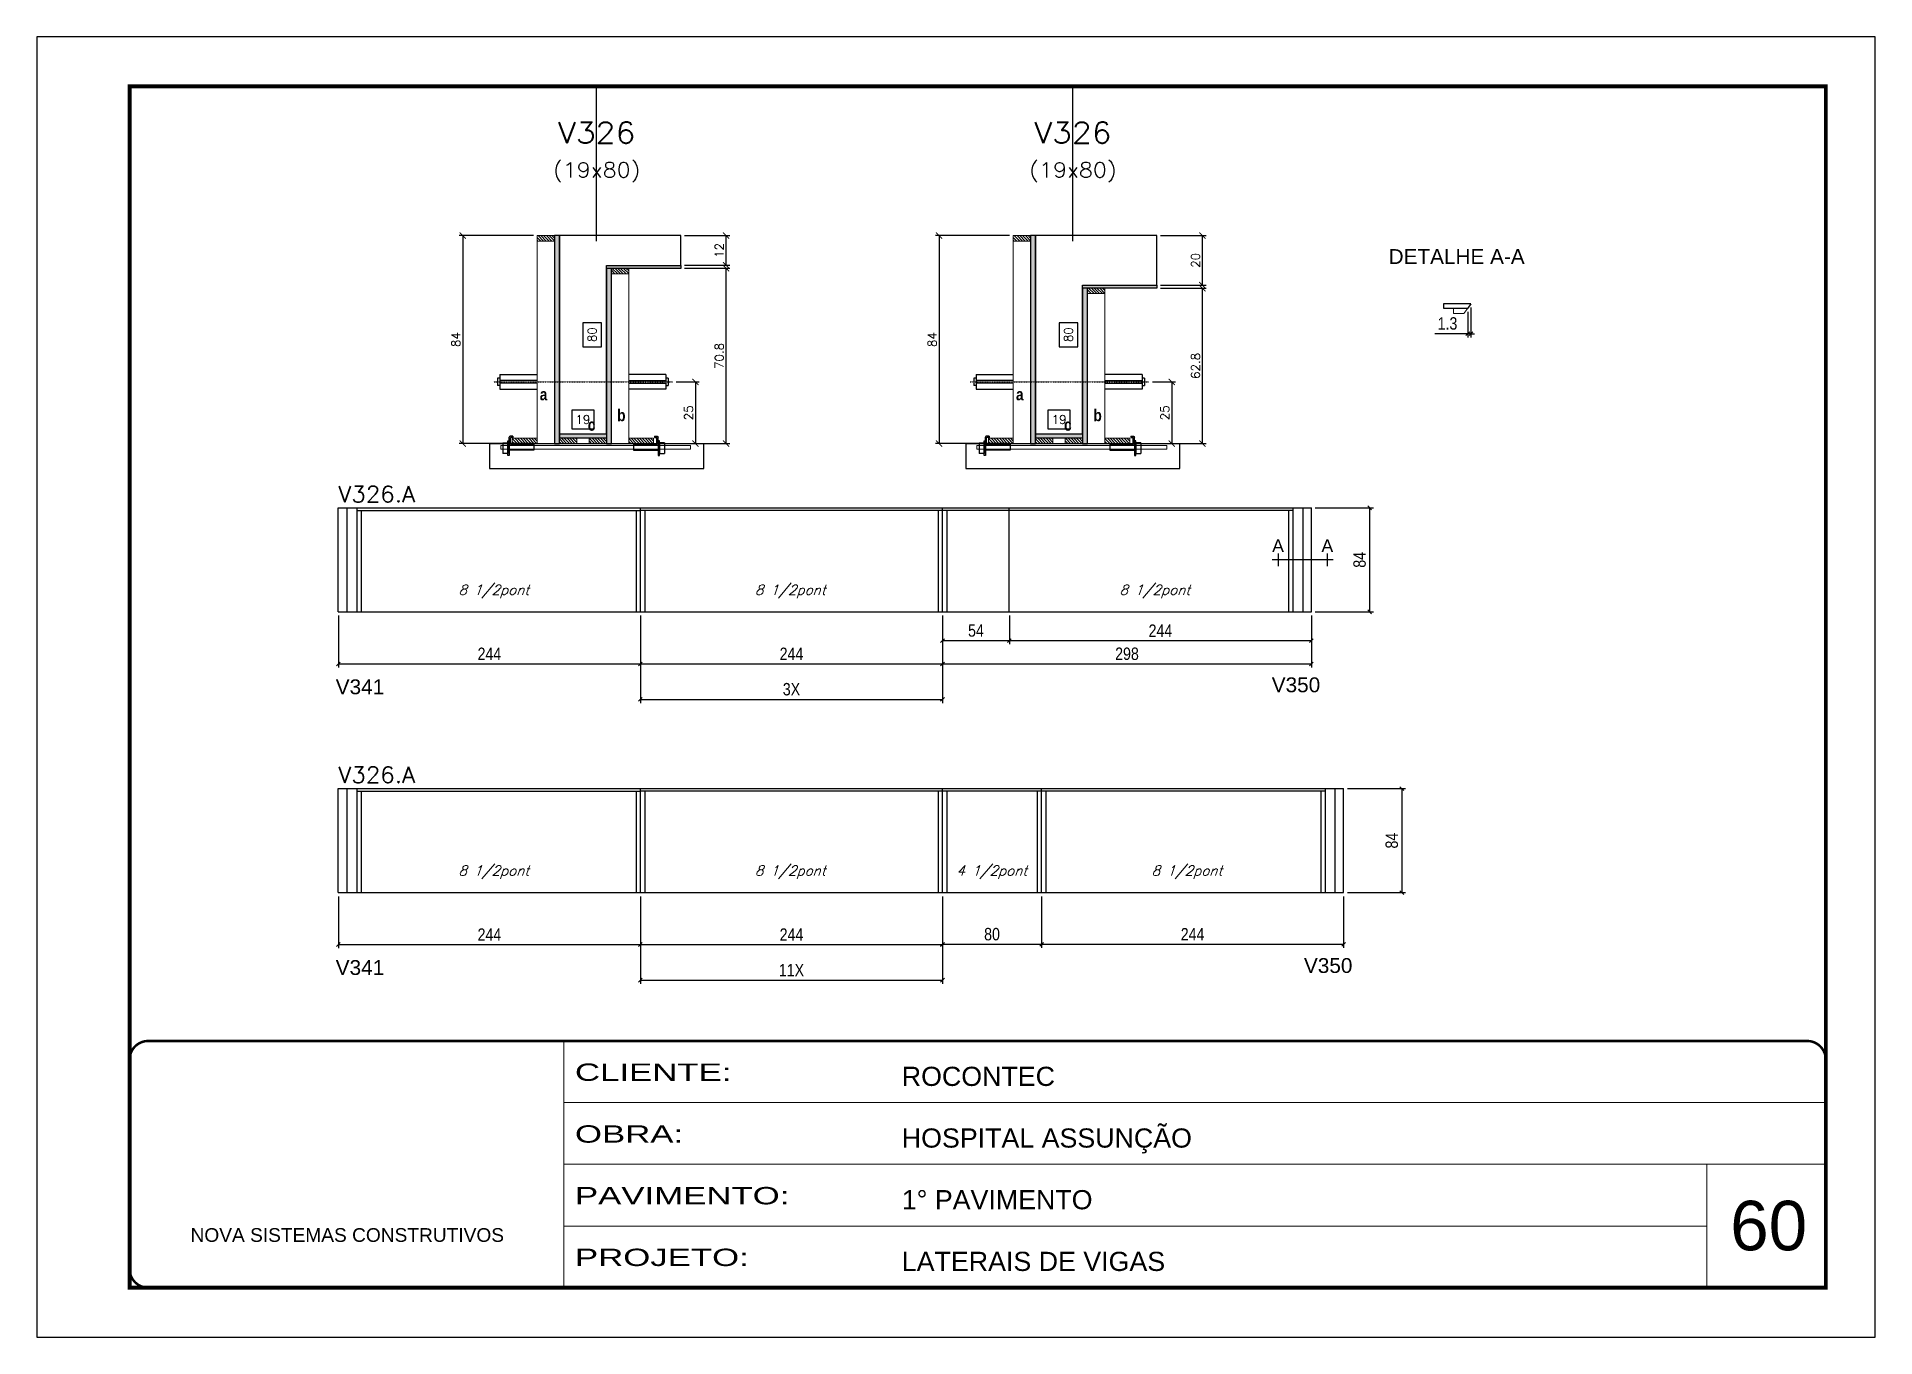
# Model space of a CAD drawing. Extents: x 137137 to 143418, y 10464 to 34486.
# Drawn here: x 141892 to 143377, y 17356 to 18406 of the extents above; entities that cross this region are included whole.
import ezdxf
from ezdxf.enums import TextEntityAlignment as Align

# ---------------------------------------------------------------- set-up
doc = ezdxf.new("R2010")
doc.units = 0
for name, pattern in [('CONTINUO', [0]), ('DASHED', [0.75, 0.5, -0.25]), ('HIDDEN', [0.375, 0.25, -0.125])]:
    doc.linetypes.add(name, pattern=pattern)
for name, color, linetype in [('5', 5, 'Continuous'), ('barrote', 251, 'Continuous'), ('COTA', 241, 'Continuous'), ('Cota Seção (2x)', 4, 'Continuous'), ('detalhes', 4, 'Continuous'), ('Painéis', 200, 'Continuous'), ('presilha', 1, 'Continuous'), ('SARR_2.2x7', 40, 'Continuous'), ('SARR_3.5x7', 81, 'Continuous'), ('TENSOR', 3, 'Continuous'), ('texto', 7, 'Continuous'), ('Texto de Titulo', 7, 'Continuous'), ('Texto Qtd Sarr', 242, 'Continuous')]:
    doc.layers.add(name, color=color, linetype=linetype)
for name, color, linetype, lineweight in [('CARIMBO', 255, 'Continuous', 9), ('CONCRETO', 251, 'Continuous', 25), ('Folhas', 255, 'Continuous', 9), ('Hachura', 251, 'Continuous', 9), ('Madeira', 126, 'Continuous', 18), ('Sarr 2.2x7', 40, 'Continuous', 9), ('SARRAFO DE PRESSAO', 251, 'DASHED', 9), ('SCO-___-LAJ', 2, 'Continuous', 0), ('Texto Seção', 7, 'Continuous', 15)]:
    doc.layers.add(name, color=color, linetype=linetype, lineweight=lineweight)
doc.layers.add('Laje_Perimetro', color=7, linetype='Continuous', plot=False)
doc.styles.add('ARIAL', font='arial.ttf')
doc.styles.add('COTA TECNICA', font='techl___.ttf', dxfattribs={"height": 10})
doc.styles.add('REGUA-120', font='ROMANS.shx', dxfattribs={"height": 15})
doc.styles.add('Romans', font='romans.shx')
doc.styles.get("Standard").update_dxf_attribs({"font": 'arial.ttf'})
doc.styles.add('TECNICA', font='techb___.ttf', dxfattribs={"height": 10})
doc.styles.add('Tecnologia', font='')
doc.styles.get('Tecnologia').set_extended_font_data('Forgotten Futurist')
doc.dimstyles.new('Cota Seção (2x)', dxfattribs={"dimtxt": 7, "dimasz": 5, "dimexe": 3, "dimexo": 3, "dimgap": 2, "dimtad": 3, "dimdec": 1, "dimlfac": 0.5, "dimzin": 12, "dimdsep": 46, "dimtxsty": 'Romans', "dimblk": 'ARCHTICK', "dimcen": 0, "dimclrd": 4, "dimclre": 4, "dimclrt": 1, "dimadec": 1, "dimazin": 3, "dimtfac": 1, "dimtdec": 1, "dimtmove": 0, "dimatfit": 3, "dimldrblk": 'OBLIQUE', "dimfxl": 1, "dimtolj": 1, "dimtzin": 12, "dimarcsym": 0})
doc.dimstyles.new('Cota Seção interna', dxfattribs={"dimtxt": 7, "dimasz": 6, "dimexe": 0.18, "dimexo": 2, "dimgap": -4, "dimtad": 3, "dimdec": 1, "dimlfac": 0.5, "dimzin": 12, "dimdsep": 46, "dimtxsty": 'Romans', "dimblk": 'ARCHTICK', "dimcen": 0.09, "dimse1": 1, "dimse2": 1, "dimsd1": 1, "dimsd2": 1, "dimclrd": 180, "dimclre": 5, "dimclrt": 1, "dimadec": 0, "dimazin": 3, "dimtfac": 1, "dimtdec": 1, "dimtofl": 0, "dimtmove": 0, "dimatfit": 3, "dimldrblk": 'ARCHTICK', "dimfxl": 1, "dimtolj": 1, "dimtzin": 0, "dimarcsym": 0})
doc.dimstyles.new('PAINEL', dxfattribs={"dimtxt": 10, "dimasz": 3, "dimexe": 3, "dimexo": 3, "dimgap": 3, "dimtad": 1, "dimdec": 1, "dimzin": 12, "dimdsep": 46, "dimtxsty": 'COTA TECNICA', "dimblk1": 'OBLIQUE', "dimblk2": 'OBLIQUE', "dimsah": 1, "dimcen": 0.9, "dimclrd": 4, "dimclre": 4, "dimclrt": 240, "dimadec": 1, "dimazin": 3, "dimtfac": 1, "dimtdec": 1, "dimtmove": 0, "dimatfit": 3, "dimfxl": 1, "dimtolj": 1, "dimtzin": 12, "dimarcsym": 0})

msp = doc.modelspace()

# ---------------------------------------------------------------- texts
at = {"layer": '5', "color": 7, "linetype": 'Continuous'}
msp.add_text('DETALHE A-A', height=12, rotation=359.99996, dxfattribs=at).set_placement((142984.22, 18222.28))
at = {"layer": '5', "linetype": 'Continuous'}
for s, p in [('V341', (142133.77, 17874.87)), ('V350', (142889.84, 17876.49)), ('V341', (142133.77, 17648.22)), ('V350', (142915.84, 17649.84))]:
    msp.add_text(s, height=12, rotation=0.00004, dxfattribs=at).set_placement(p)
at = {"layer": 'CARIMBO', "style": 'ARIAL'}
msp.add_text('60', height=40, dxfattribs=at).set_placement((143260.15, 17425.87))
at = {"layer": 'detalhes', "style": 'TECNICA'}
for s, p in [('a', (142298.58, 18112.19)), ('a', (142683.27, 18112.19)), ('b', (142361.12, 18095.35)), ('b', (142745.81, 18095.35)), ('c', (142337.38, 18087.66)), ('c', (142722.08, 18087.66))]:
    msp.add_text(s, height=9.6, dxfattribs=at).set_placement(p)
at = {"layer": 'detalhes', "color": 0, "linetype": 'Continuous', "style": 'ARIAL'}
for p in [(142894.93, 17994.8), (142934.72, 17994.8)]:
    msp.add_text('A', height=10.22, dxfattribs=at).set_placement(p, align=Align.MIDDLE_CENTER)
at = {"layer": 'texto', "color": 2, "char_height": 8, "attachment_point": 5, "style": 'Romans'}
for s, insert in [('{\\Q19;\\C256;8 1/2pont}', (142261.47, 17957.84)), ('{\\Q19;\\C256;8 1/2pont}', (142500.96, 17957.84)), ('{\\Q19;\\C256;8 1/2pont}', (142795.39, 17957.84)), ('{\\Q19;\\C256;8 1/2pont}', (142261.47, 17731.19)), ('{\\Q19;\\C256;8 1/2pont}', (142500.96, 17731.19)), ('{\\Q19;\\C256;4 1/2pont}', (142663.73, 17731.19)), ('{\\Q19;\\C256;8 1/2pont}', (142821.39, 17731.19))]:
    msp.add_mtext(s, dxfattribs=dict(at, insert=insert))
at = {"layer": 'Texto Seção', "style": 'REGUA-120', "width": 1.05}
for p in [(142135.84, 18030), (142135.84, 17803.34)]:
    msp.add_text('V326.A', height=13, dxfattribs=at).set_placement(p)

# ---------------------------------------------------------------- blocks, each defined once
blk = doc.blocks.new('9999999999')
at = {"color": 30, "linetype": 'CONTINUO'}
for p, q in [((98564.6, 34230.2), (98564.6, 34429.4)), ((98564.6, 34379.6), (99584, 34379.6)), ((98564.6, 34329.8), (99488, 34329.8)), ((99584, 34329.8), (99488, 34329.8)), ((99488, 34329.8), (99488, 34230.2)), ((98564.6, 34280), (99488, 34280))]:
    blk.add_line(p, q, dxfattribs=at)
at = {"color": 30, "linetype": 'CONTINUO', "const_width": 2}
blk.add_lwpolyline([(99584, 34230.2), (99584, 34414.4, 0.414214), (99569, 34429.4), (98229, 34429.4, 0.414214), (98214, 34414.4), (98214, 34245.2, 0.414214), (98229, 34230.2), (99584, 34230.2)], format="xyb", dxfattribs=at)
at = {"layer": 'Folhas'}
blk.add_lwpolyline([(98139, 34190.2), (99624, 34190.2), (99624, 35240.2), (98139, 35240.2)], close=True, dxfattribs=at)
at = {"layer": 'Folhas', "color": 30, "const_width": 3}
blk.add_lwpolyline([(98214, 34230.2), (99584, 34230.2), (99584, 35200.2), (98214, 35200.2)], close=True, dxfattribs=at)
at = {"color": 7, "linetype": 'Continuous', "ltscale": 5, "style": 'ARIAL'}
for s, height, p in [('ROCONTEC', 15.48, (98837.7, 34393.1)), ('HOSPITAL ASSUNÇÃO', 15.483, (98837.7, 34343.3)), ('1° PAVIMENTO', 15.483, (98837.7, 34293.5)), ('NOVA SISTEMAS CONSTRUTIVOS', 11.059, (98263.2, 34267.2)), ('LATERAIS DE VIGAS', 15.483, (98837.7, 34243.7))]:
    blk.add_text(s, height=height, dxfattribs=at).set_placement(p)
at = {"layer": 'Folhas', "color": 7, "style": 'Tecnologia', "width": 1.5}
for s, p in [('CLIENTE:', (98573.7, 34397.2)), ('OBRA:', (98573.7, 34347.3)), ('PAVIMENTO:', (98573.7, 34297.5)), ('PROJETO:', (98573.7, 34247.7))]:
    blk.add_text(s, height=14, dxfattribs=at).set_placement(p)
blk = doc.blocks.new('_Oblique')
at = {"color": 0, "linetype": 'ByBlock', "lineweight": -2}
blk.add_line((-0.5, -0.5), (0.5, 0.5), dxfattribs=at)
blk = doc.blocks.new('*D2259')
at = {"layer": 'COTA', "color": 4, "lineweight": -2, "ltscale": 25, "transparency": 16777216}
for p, q in [((142135.9, 17938.4), (142135.9, 17896.4)), ((142379.9, 17938.4), (142379.9, 17896.4)), ((142135.9, 17899.4), (142379.9, 17899.4))]:
    blk.add_line(p, q, dxfattribs=at)
at = {"layer": 'Defpoints', "color": 0, "ltscale": 25, "transparency": 16777216}
for p in [(142135.9, 17941.4), (142379.9, 17941.4), (142379.9, 17899.4)]:
    blk.add_point(p, dxfattribs=at)
at = {"layer": 'COTA', "color": 4, "lineweight": -2, "ltscale": 25, "transparency": 16777216, "xscale": 3, "yscale": 3, "zscale": 3, "rotation": 180}
blk.add_blockref('_Oblique', (142135.9, 17899.4), dxfattribs=at)
at = {"layer": 'COTA', "color": 4, "lineweight": -2, "ltscale": 25, "transparency": 16777216, "xscale": 3, "yscale": 3, "zscale": 3}
blk.add_blockref('_Oblique', (142379.9, 17899.4), dxfattribs=at)
at = {"layer": 'COTA', "color": 240, "ltscale": 25, "transparency": 16777216, "insert": (142257.9, 17907.5), "char_height": 10, "attachment_point": 5, "style": 'COTA TECNICA'}
blk.add_mtext('\\A1;244', dxfattribs=at)
blk = doc.blocks.new('*D2260')
at = {"layer": 'COTA', "color": 4, "lineweight": -2, "ltscale": 25, "transparency": 16777216}
for p, q in [((142379.9, 17938.4), (142379.9, 17896.4)), ((142623.9, 17938.4), (142623.9, 17896.4)), ((142379.9, 17899.4), (142623.9, 17899.4))]:
    blk.add_line(p, q, dxfattribs=at)
at = {"layer": 'Defpoints', "color": 0, "ltscale": 25, "transparency": 16777216}
for p in [(142379.9, 17941.4), (142623.9, 17941.4), (142623.9, 17899.4)]:
    blk.add_point(p, dxfattribs=at)
at = {"layer": 'COTA', "color": 4, "lineweight": -2, "ltscale": 25, "transparency": 16777216, "xscale": 3, "yscale": 3, "zscale": 3, "rotation": 180}
blk.add_blockref('_Oblique', (142379.9, 17899.4), dxfattribs=at)
at = {"layer": 'COTA', "color": 4, "lineweight": -2, "ltscale": 25, "transparency": 16777216, "xscale": 3, "yscale": 3, "zscale": 3}
blk.add_blockref('_Oblique', (142623.9, 17899.4), dxfattribs=at)
at = {"layer": 'COTA', "color": 240, "ltscale": 25, "transparency": 16777216, "insert": (142501.9, 17907.5), "char_height": 10, "attachment_point": 5, "style": 'COTA TECNICA'}
blk.add_mtext('\\A1;244', dxfattribs=at)
blk = doc.blocks.new('*D2261')
at = {"layer": 'COTA', "color": 4, "lineweight": -2, "ltscale": 25, "transparency": 16777216}
for p, q in [((142924.9, 18025.4), (142971.9, 18025.4)), ((142968.9, 18025.4), (142968.9, 17941.4)), ((142924.9, 17941.4), (142971.9, 17941.4))]:
    blk.add_line(p, q, dxfattribs=at)
at = {"layer": 'Defpoints', "color": 0, "ltscale": 25, "transparency": 16777216}
for p in [(142921.9, 18025.4), (142921.9, 17941.4), (142968.9, 17941.4)]:
    blk.add_point(p, dxfattribs=at)
at = {"layer": 'COTA', "color": 4, "lineweight": -2, "ltscale": 25, "transparency": 16777216, "xscale": 3, "yscale": 3, "zscale": 3}
for p, rotation in [((142968.9, 18025.4), 90), ((142968.9, 17941.4), 270)]:
    blk.add_blockref('_Oblique', p, dxfattribs=dict(at, rotation=rotation))
at = {"layer": 'COTA', "color": 240, "ltscale": 25, "transparency": 16777216, "insert": (142960.8, 17983.4), "char_height": 10, "attachment_point": 5, "rotation": 90, "style": 'COTA TECNICA'}
blk.add_mtext('\\A1;84', dxfattribs=at)
blk = doc.blocks.new('*D2229')
at = {"layer": 'COTA', "color": 4, "lineweight": -2, "ltscale": 25, "transparency": 16777216}
for p, q in [((142677.9, 17938.4), (142677.9, 17915.2)), ((142921.9, 17938.4), (142921.9, 17915.2)), ((142677.9, 17918.2), (142921.9, 17918.2))]:
    blk.add_line(p, q, dxfattribs=at)
at = {"layer": 'Defpoints', "color": 0, "ltscale": 25, "transparency": 16777216}
for p in [(142677.9, 17941.4), (142921.9, 17941.4), (142921.9, 17918.2)]:
    blk.add_point(p, dxfattribs=at)
at = {"layer": 'COTA', "color": 4, "lineweight": -2, "ltscale": 25, "transparency": 16777216, "xscale": 3, "yscale": 3, "zscale": 3, "rotation": 180}
blk.add_blockref('_Oblique', (142677.9, 17918.2), dxfattribs=at)
at = {"layer": 'COTA', "color": 4, "lineweight": -2, "ltscale": 25, "transparency": 16777216, "xscale": 3, "yscale": 3, "zscale": 3}
blk.add_blockref('_Oblique', (142921.9, 17918.2), dxfattribs=at)
at = {"layer": 'COTA', "color": 240, "ltscale": 25, "transparency": 16777216, "insert": (142799.9, 17926.2), "char_height": 10, "attachment_point": 5, "style": 'COTA TECNICA'}
blk.add_mtext('\\A1;244', dxfattribs=at)
blk = doc.blocks.new('*D2262')
at = {"layer": 'COTA', "color": 4, "lineweight": -2, "ltscale": 25, "transparency": 16777216}
for p, q in [((142623.9, 17938.4), (142623.9, 17915.2)), ((142677.9, 17938.4), (142677.9, 17915.2)), ((142623.9, 17918.2), (142677.9, 17918.2))]:
    blk.add_line(p, q, dxfattribs=at)
at = {"layer": 'Defpoints', "color": 0, "ltscale": 25, "transparency": 16777216}
for p in [(142623.9, 17941.4), (142677.9, 17941.4), (142677.9, 17918.2)]:
    blk.add_point(p, dxfattribs=at)
at = {"layer": 'COTA', "color": 4, "lineweight": -2, "ltscale": 25, "transparency": 16777216, "xscale": 3, "yscale": 3, "zscale": 3, "rotation": 180}
blk.add_blockref('_Oblique', (142623.9, 17918.2), dxfattribs=at)
at = {"layer": 'COTA', "color": 4, "lineweight": -2, "ltscale": 25, "transparency": 16777216, "xscale": 3, "yscale": 3, "zscale": 3}
blk.add_blockref('_Oblique', (142677.9, 17918.2), dxfattribs=at)
at = {"layer": 'COTA', "color": 240, "ltscale": 25, "transparency": 16777216, "insert": (142650.9, 17926.3), "char_height": 10, "attachment_point": 5, "style": 'COTA TECNICA'}
blk.add_mtext('\\A1;54', dxfattribs=at)
blk = doc.blocks.new('_ArchTick')
at = {"color": 0, "linetype": 'ByBlock', "const_width": 0.15}
blk.add_lwpolyline([(-0.5, -0.5), (0.5, 0.5)], dxfattribs=at)
blk = doc.blocks.new('*D2230')
at = {"layer": 'COTA', "color": 4, "lineweight": -2, "transparency": 16777216}
for p, q in [((142415.4, 18218.8), (142452.1, 18218.8)), ((142449.1, 18077.2), (142449.1, 18218.8)), ((142397.8, 18077.2), (142452.1, 18077.2))]:
    blk.add_line(p, q, dxfattribs=at)
at = {"layer": 'Defpoints', "color": 0, "transparency": 16777216}
for p in [(142412.4, 18218.8), (142449.1, 18218.8), (142394.8, 18077.2)]:
    blk.add_point(p, dxfattribs=at)
at = {"layer": 'COTA', "color": 4, "lineweight": -2, "transparency": 16777216, "xscale": 5, "yscale": 5, "zscale": 5}
for p, rotation in [((142449.1, 18218.8), 90), ((142449.1, 18077.2), 270)]:
    blk.add_blockref('_ArchTick', p, dxfattribs=dict(at, rotation=rotation))
at = {"layer": 'COTA', "color": 1, "transparency": 16777216, "insert": (142443.6, 18148), "char_height": 7, "attachment_point": 5, "rotation": 90, "style": 'Romans'}
blk.add_mtext('\\A1;70.8', dxfattribs=at)
blk = doc.blocks.new('*D2231')
at = {"layer": 'COTA', "color": 4, "lineweight": -2, "transparency": 16777216}
for p, q in [((142415.4, 18245.2), (142452.1, 18245.2)), ((142449.1, 18221.2), (142449.1, 18245.2)), ((142415.4, 18221.2), (142452.1, 18221.2))]:
    blk.add_line(p, q, dxfattribs=at)
at = {"layer": 'Defpoints', "color": 0, "transparency": 16777216}
for p in [(142412.4, 18245.2), (142449.1, 18245.2), (142412.4, 18221.2)]:
    blk.add_point(p, dxfattribs=at)
at = {"layer": 'COTA', "color": 4, "lineweight": -2, "transparency": 16777216, "xscale": 5, "yscale": 5, "zscale": 5}
for p, rotation in [((142449.1, 18245.2), 90), ((142449.1, 18221.2), 270)]:
    blk.add_blockref('_ArchTick', p, dxfattribs=dict(at, rotation=rotation))
at = {"layer": 'COTA', "color": 1, "transparency": 16777216, "insert": (142443.6, 18233.2), "char_height": 7, "attachment_point": 5, "rotation": 90, "style": 'Romans'}
blk.add_mtext('\\A1;12', dxfattribs=at)
blk = doc.blocks.new('*D2232')
at = {"layer": 'Cota Seção (2x)', "color": 180, "lineweight": -2, "transparency": 16777216}
for p, q in [((142348.4, 18174.8), (142333.4, 18174.8)), ((142333.4, 18174.8), (142333.4, 18155.5)), ((142348.4, 18155.5), (142348.4, 18174.8)), ((142333.4, 18155.5), (142348.4, 18155.5))]:
    blk.add_line(p, q, dxfattribs=at)
at = {"layer": 'Defpoints', "color": 0, "transparency": 16777216}
for p in [(142352.4, 18245.2), (142352.4, 18245.2), (142352.4, 18085.2)]:
    blk.add_point(p, dxfattribs=at)
at = {"layer": 'Cota Seção (2x)', "color": 1, "transparency": 16777216, "insert": (142340.9, 18165.2), "char_height": 7, "attachment_point": 5, "rotation": 90, "style": 'Romans'}
blk.add_mtext('\\A1;80', dxfattribs=at)
blk = doc.blocks.new('PRESILHA METÁLICA 1')
at = {"layer": 'presilha'}
for p, q in [((0, 13), (6, 13)), ((0, 13), (0, 0)), ((6, 0), (0, 0)), ((6, 15.5), (7.5, 15.5)), ((6, -2.5), (6, 15.5)), ((6, 13), (6, 0)), ((7.5, 10.6), (7.5, 19.9)), ((7.5, 15.5), (7.5, -2.5)), ((37.5, 4.1), (7.5, 4.1)), ((12, 21), (8.6, 21)), ((9, 11.6), (9, 18.9)), ((12, 19.5), (9.6, 19.5)), ((37.5, 11), (9.6, 11)), ((12, 21), (12, 19.5)), ((37.5, 11), (37.5, 4.1)), ((7.5, -2.5), (6, -2.5))]:
    blk.add_line(p, q, dxfattribs=at)
for centre, radius, start, end in [((8.6, 19.9), 1.14, 90, 180), ((9.6, 18.9), 0.57, 90, 180), ((9.6, 11.6), 0.57, 180, 270)]:
    blk.add_arc(centre, radius, start, end, dxfattribs=at)
blk = doc.blocks.new('*D2233')
at = {"layer": 'Cota Seção (2x)', "color": 180, "lineweight": -2, "transparency": 16777216}
for p, q in [((142342.4, 18104.2), (142324.4, 18104.2)), ((142324.4, 18104.2), (142324.4, 18089.2)), ((142342.4, 18089.2), (142342.4, 18104.2)), ((142324.4, 18089.2), (142342.4, 18089.2))]:
    blk.add_line(p, q, dxfattribs=at)
at = {"layer": 'Defpoints', "color": 0, "transparency": 16777216}
for p in [(142314.4, 18077.2), (142352.4, 18085.2), (142352.4, 18077.2)]:
    blk.add_point(p, dxfattribs=at)
at = {"layer": 'Cota Seção (2x)', "color": 1, "transparency": 16777216, "insert": (142333.4, 18096.7), "char_height": 7, "attachment_point": 5, "style": 'Romans'}
blk.add_mtext('\\A1;19', dxfattribs=at)
blk = doc.blocks.new('*D2234')
at = {"layer": 'COTA', "color": 4, "lineweight": -2, "transparency": 16777216}
for p, q in [((142293.4, 18245.2), (142233.4, 18245.2)), ((142236.4, 18245.2), (142236.4, 18077.2)), ((142293.4, 18077.2), (142233.4, 18077.2))]:
    blk.add_line(p, q, dxfattribs=at)
at = {"layer": 'Defpoints', "color": 0, "transparency": 16777216}
for p in [(142296.4, 18245.2), (142236.4, 18077.2), (142296.4, 18077.2)]:
    blk.add_point(p, dxfattribs=at)
at = {"layer": 'COTA', "color": 4, "lineweight": -2, "transparency": 16777216, "xscale": 5, "yscale": 5, "zscale": 5}
for p, rotation in [((142236.4, 18245.2), 90), ((142236.4, 18077.2), 270)]:
    blk.add_blockref('_ArchTick', p, dxfattribs=dict(at, rotation=rotation))
at = {"layer": 'COTA', "color": 1, "transparency": 16777216, "insert": (142230.9, 18161.2), "char_height": 7, "attachment_point": 5, "rotation": 90, "style": 'Romans'}
blk.add_mtext('\\A1;84', dxfattribs=at)
blk = doc.blocks.new('*D2235')
at = {"layer": 'COTA', "color": 4, "lineweight": -2, "transparency": 16777216}
for p, q in [((142408.7, 18127.1), (142427.3, 18127.1)), ((142424.3, 18127.1), (142424.3, 18077.2)), ((142408.7, 18077.2), (142427.3, 18077.2))]:
    blk.add_line(p, q, dxfattribs=at)
at = {"layer": 'Defpoints', "color": 0, "transparency": 16777216}
for p in [(142405.7, 18127.1), (142405.7, 18077.2), (142424.3, 18077.2)]:
    blk.add_point(p, dxfattribs=at)
at = {"layer": 'COTA', "color": 4, "lineweight": -2, "transparency": 16777216, "xscale": 5, "yscale": 5, "zscale": 5}
for p, rotation in [((142424.3, 18127.1), 90), ((142424.3, 18077.2), 270)]:
    blk.add_blockref('_ArchTick', p, dxfattribs=dict(at, rotation=rotation))
at = {"layer": 'COTA', "color": 1, "transparency": 16777216, "insert": (142418.8, 18102.1), "char_height": 7, "attachment_point": 5, "rotation": 90, "style": 'Romans'}
blk.add_mtext('\\A1;25', dxfattribs=at)
blk = doc.blocks.new('titulo1')
at = {"layer": 'Defpoints', "color": 252, "linetype": 'HIDDEN', "ltscale": 2}
blk.add_line((0, 0), (0, 125), dxfattribs=at)
at = {"layer": 'Defpoints', "style": 'Romans', "oblique": 15}
blk.add_attdef('FOLHA', text='', height=10, dxfattribs=at).set_placement((0, 15.6), align=Align.MIDDLE_CENTER)
at = {"layer": 'Texto Qtd Sarr', "color": 3, "style": 'Romans', "oblique": 15}
for tag, height, p in [('TITULO', 17, (0, 71.4)), ('SEÇÃO', 12, (0, 41.5))]:
    blk.add_attdef(tag, text='', height=height, dxfattribs=at).set_placement(p, align=Align.MIDDLE_CENTER)
blk = doc.blocks.new('*D2236')
at = {"layer": 'COTA', "color": 4, "lineweight": -2, "transparency": 16777216}
for p, q in [((142800.1, 18202.8), (142836.8, 18202.8)), ((142833.8, 18077.2), (142833.8, 18202.8)), ((142782.5, 18077.2), (142836.8, 18077.2))]:
    blk.add_line(p, q, dxfattribs=at)
at = {"layer": 'Defpoints', "color": 0, "transparency": 16777216}
for p in [(142797.1, 18202.8), (142833.8, 18202.8), (142779.5, 18077.2)]:
    blk.add_point(p, dxfattribs=at)
at = {"layer": 'COTA', "color": 4, "lineweight": -2, "transparency": 16777216, "xscale": 5, "yscale": 5, "zscale": 5}
for p, rotation in [((142833.8, 18202.8), 90), ((142833.8, 18077.2), 270)]:
    blk.add_blockref('_ArchTick', p, dxfattribs=dict(at, rotation=rotation))
at = {"layer": 'COTA', "color": 1, "transparency": 16777216, "insert": (142828.3, 18140), "char_height": 7, "attachment_point": 5, "rotation": 90, "style": 'Romans'}
blk.add_mtext('\\A1;62.8', dxfattribs=at)
blk = doc.blocks.new('*D2237')
at = {"layer": 'COTA', "color": 4, "lineweight": -2, "transparency": 16777216}
for p, q in [((142800.1, 18245.2), (142836.8, 18245.2)), ((142833.8, 18205.2), (142833.8, 18245.2)), ((142800.1, 18205.2), (142836.8, 18205.2))]:
    blk.add_line(p, q, dxfattribs=at)
at = {"layer": 'Defpoints', "color": 0, "transparency": 16777216}
for p in [(142797.1, 18245.2), (142833.8, 18245.2), (142797.1, 18205.2)]:
    blk.add_point(p, dxfattribs=at)
at = {"layer": 'COTA', "color": 4, "lineweight": -2, "transparency": 16777216, "xscale": 5, "yscale": 5, "zscale": 5}
for p, rotation in [((142833.8, 18245.2), 90), ((142833.8, 18205.2), 270)]:
    blk.add_blockref('_ArchTick', p, dxfattribs=dict(at, rotation=rotation))
at = {"layer": 'COTA', "color": 1, "transparency": 16777216, "insert": (142828.3, 18225.2), "char_height": 7, "attachment_point": 5, "rotation": 90, "style": 'Romans'}
blk.add_mtext('\\A1;20', dxfattribs=at)
blk = doc.blocks.new('*D2238')
at = {"layer": 'Cota Seção (2x)', "color": 180, "lineweight": -2, "transparency": 16777216}
for p, q in [((142733.1, 18174.8), (142718.1, 18174.8)), ((142718.1, 18174.8), (142718.1, 18155.5)), ((142733.1, 18155.5), (142733.1, 18174.8)), ((142718.1, 18155.5), (142733.1, 18155.5))]:
    blk.add_line(p, q, dxfattribs=at)
at = {"layer": 'Defpoints', "color": 0, "transparency": 16777216}
for p in [(142737.1, 18245.2), (142737.1, 18245.2), (142737.1, 18085.2)]:
    blk.add_point(p, dxfattribs=at)
at = {"layer": 'Cota Seção (2x)', "color": 1, "transparency": 16777216, "insert": (142725.6, 18165.2), "char_height": 7, "attachment_point": 5, "rotation": 90, "style": 'Romans'}
blk.add_mtext('\\A1;80', dxfattribs=at)
blk = doc.blocks.new('*D2239')
at = {"layer": 'Cota Seção (2x)', "color": 180, "lineweight": -2, "transparency": 16777216}
for p, q in [((142727.1, 18104.2), (142709.1, 18104.2)), ((142709.1, 18104.2), (142709.1, 18089.2)), ((142727.1, 18089.2), (142727.1, 18104.2)), ((142709.1, 18089.2), (142727.1, 18089.2))]:
    blk.add_line(p, q, dxfattribs=at)
at = {"layer": 'Defpoints', "color": 0, "transparency": 16777216}
for p in [(142699.1, 18077.2), (142737.1, 18085.2), (142737.1, 18077.2)]:
    blk.add_point(p, dxfattribs=at)
at = {"layer": 'Cota Seção (2x)', "color": 1, "transparency": 16777216, "insert": (142718.1, 18096.7), "char_height": 7, "attachment_point": 5, "style": 'Romans'}
blk.add_mtext('\\A1;19', dxfattribs=at)
blk = doc.blocks.new('*D2240')
at = {"layer": 'COTA', "color": 4, "lineweight": -2, "transparency": 16777216}
for p, q in [((142678.1, 18245.2), (142618.1, 18245.2)), ((142621.1, 18245.2), (142621.1, 18077.2)), ((142678.1, 18077.2), (142618.1, 18077.2))]:
    blk.add_line(p, q, dxfattribs=at)
at = {"layer": 'Defpoints', "color": 0, "transparency": 16777216}
for p in [(142681.1, 18245.2), (142621.1, 18077.2), (142681.1, 18077.2)]:
    blk.add_point(p, dxfattribs=at)
at = {"layer": 'COTA', "color": 4, "lineweight": -2, "transparency": 16777216, "xscale": 5, "yscale": 5, "zscale": 5}
for p, rotation in [((142621.1, 18245.2), 90), ((142621.1, 18077.2), 270)]:
    blk.add_blockref('_ArchTick', p, dxfattribs=dict(at, rotation=rotation))
at = {"layer": 'COTA', "color": 1, "transparency": 16777216, "insert": (142615.6, 18161.2), "char_height": 7, "attachment_point": 5, "rotation": 90, "style": 'Romans'}
blk.add_mtext('\\A1;84', dxfattribs=at)
blk = doc.blocks.new('*D2241')
at = {"layer": 'COTA', "color": 4, "lineweight": -2, "transparency": 16777216}
for p, q in [((142793.4, 18127.1), (142812, 18127.1)), ((142809, 18127.1), (142809, 18077.2)), ((142793.4, 18077.2), (142812, 18077.2))]:
    blk.add_line(p, q, dxfattribs=at)
at = {"layer": 'Defpoints', "color": 0, "transparency": 16777216}
for p in [(142790.4, 18127.1), (142790.4, 18077.2), (142809, 18077.2)]:
    blk.add_point(p, dxfattribs=at)
at = {"layer": 'COTA', "color": 4, "lineweight": -2, "transparency": 16777216, "xscale": 5, "yscale": 5, "zscale": 5}
for p, rotation in [((142809, 18127.1), 90), ((142809, 18077.2), 270)]:
    blk.add_blockref('_ArchTick', p, dxfattribs=dict(at, rotation=rotation))
at = {"layer": 'COTA', "color": 1, "transparency": 16777216, "insert": (142803.5, 18102.1), "char_height": 7, "attachment_point": 5, "rotation": 90, "style": 'Romans'}
blk.add_mtext('\\A1;25', dxfattribs=at)
blk = doc.blocks.new('*D2242')
at = {"layer": 'COTA', "color": 4, "lineweight": -2, "ltscale": 25, "transparency": 16777216}
for p, q in [((142379.9, 17938.4), (142379.9, 17867.7)), ((142623.9, 17938.4), (142623.9, 17867.7)), ((142379.9, 17870.7), (142623.9, 17870.7))]:
    blk.add_line(p, q, dxfattribs=at)
at = {"layer": 'Defpoints', "color": 0, "ltscale": 25, "transparency": 16777216}
for p in [(142379.9, 17941.4), (142623.9, 17941.4), (142623.9, 17870.7)]:
    blk.add_point(p, dxfattribs=at)
at = {"layer": 'COTA', "color": 4, "lineweight": -2, "ltscale": 25, "transparency": 16777216, "xscale": 3, "yscale": 3, "zscale": 3, "rotation": 180}
blk.add_blockref('_Oblique', (142379.9, 17870.7), dxfattribs=at)
at = {"layer": 'COTA', "color": 4, "lineweight": -2, "ltscale": 25, "transparency": 16777216, "xscale": 3, "yscale": 3, "zscale": 3}
blk.add_blockref('_Oblique', (142623.9, 17870.7), dxfattribs=at)
at = {"layer": 'COTA', "color": 240, "ltscale": 25, "transparency": 16777216, "insert": (142501.9, 17878.9), "char_height": 10, "attachment_point": 5, "style": 'COTA TECNICA'}
blk.add_mtext('\\A1;3X', dxfattribs=at)
blk = doc.blocks.new('*D2243')
at = {"layer": 'COTA', "color": 4, "lineweight": -2, "ltscale": 25, "transparency": 16777216}
for p, q in [((142623.9, 17938.4), (142623.9, 17896.4)), ((142921.9, 17938.4), (142921.9, 17896.4)), ((142623.9, 17899.4), (142921.9, 17899.4))]:
    blk.add_line(p, q, dxfattribs=at)
at = {"layer": 'Defpoints', "color": 0, "ltscale": 25, "transparency": 16777216}
for p in [(142623.9, 17941.4), (142921.9, 17941.4), (142921.9, 17899.4)]:
    blk.add_point(p, dxfattribs=at)
at = {"layer": 'COTA', "color": 4, "lineweight": -2, "ltscale": 25, "transparency": 16777216, "xscale": 3, "yscale": 3, "zscale": 3, "rotation": 180}
blk.add_blockref('_Oblique', (142623.9, 17899.4), dxfattribs=at)
at = {"layer": 'COTA', "color": 4, "lineweight": -2, "ltscale": 25, "transparency": 16777216, "xscale": 3, "yscale": 3, "zscale": 3}
blk.add_blockref('_Oblique', (142921.9, 17899.4), dxfattribs=at)
at = {"layer": 'COTA', "color": 240, "ltscale": 25, "transparency": 16777216, "insert": (142772.9, 17907.5), "char_height": 10, "attachment_point": 5, "style": 'COTA TECNICA'}
blk.add_mtext('\\A1;298', dxfattribs=at)
blk = doc.blocks.new('*D2263')
at = {"layer": 'COTA', "color": 4, "linetype": 'ByBlock', "lineweight": -2, "transparency": 16777216}
for p, q in [((143048.2, 18183.6), (143048.2, 18163)), ((143050.7, 18187.2), (143050.7, 18163)), ((143048.2, 18166), (143021.5, 18166)), ((143050.7, 18166), (143048.2, 18166)), ((143050.7, 18166), (143053.7, 18166))]:
    blk.add_line(p, q, dxfattribs=at)
at = {"layer": 'Defpoints', "color": 0, "linetype": 'ByBlock', "transparency": 16777216}
for p in [(143048.2, 18186.6), (143050.7, 18190.2), (143048.2, 18166)]:
    blk.add_point(p, dxfattribs=at)
at = {"layer": 'COTA', "color": 4, "linetype": 'ByBlock', "lineweight": -2, "transparency": 16777216, "xscale": 3, "yscale": 3, "zscale": 3}
blk.add_blockref('_Oblique', (143048.2, 18166), dxfattribs=at)
at = {"layer": 'COTA', "color": 4, "linetype": 'ByBlock', "lineweight": -2, "transparency": 16777216, "xscale": 3, "yscale": 3, "zscale": 3, "rotation": 180}
blk.add_blockref('_Oblique', (143050.7, 18166), dxfattribs=at)
at = {"layer": 'COTA', "color": 240, "linetype": 'ByBlock', "transparency": 16777216, "insert": (143031.8, 18174.2), "char_height": 10, "attachment_point": 5, "style": 'COTA TECNICA'}
blk.add_mtext('\\A1;1.3', dxfattribs=at)
blk = doc.blocks.new('*D2264')
at = {"layer": 'COTA', "color": 4, "lineweight": -2, "ltscale": 25, "transparency": 16777216}
for p, q in [((142135.9, 17711.7), (142135.9, 17669.8)), ((142379.9, 17711.7), (142379.9, 17669.8)), ((142135.9, 17672.8), (142379.9, 17672.8))]:
    blk.add_line(p, q, dxfattribs=at)
at = {"layer": 'Defpoints', "color": 0, "ltscale": 25, "transparency": 16777216}
for p in [(142135.9, 17714.7), (142379.9, 17714.7), (142379.9, 17672.8)]:
    blk.add_point(p, dxfattribs=at)
at = {"layer": 'COTA', "color": 4, "lineweight": -2, "ltscale": 25, "transparency": 16777216, "xscale": 3, "yscale": 3, "zscale": 3, "rotation": 180}
blk.add_blockref('_Oblique', (142135.9, 17672.8), dxfattribs=at)
at = {"layer": 'COTA', "color": 4, "lineweight": -2, "ltscale": 25, "transparency": 16777216, "xscale": 3, "yscale": 3, "zscale": 3}
blk.add_blockref('_Oblique', (142379.9, 17672.8), dxfattribs=at)
at = {"layer": 'COTA', "color": 240, "ltscale": 25, "transparency": 16777216, "insert": (142257.9, 17680.8), "char_height": 10, "attachment_point": 5, "style": 'COTA TECNICA'}
blk.add_mtext('\\A1;244', dxfattribs=at)
blk = doc.blocks.new('*D2265')
at = {"layer": 'COTA', "color": 4, "lineweight": -2, "ltscale": 25, "transparency": 16777216}
for p, q in [((142379.9, 17711.7), (142379.9, 17669.8)), ((142623.9, 17711.7), (142623.9, 17669.8)), ((142379.9, 17672.8), (142623.9, 17672.8))]:
    blk.add_line(p, q, dxfattribs=at)
at = {"layer": 'Defpoints', "color": 0, "ltscale": 25, "transparency": 16777216}
for p in [(142379.9, 17714.7), (142623.9, 17714.7), (142623.9, 17672.8)]:
    blk.add_point(p, dxfattribs=at)
at = {"layer": 'COTA', "color": 4, "lineweight": -2, "ltscale": 25, "transparency": 16777216, "xscale": 3, "yscale": 3, "zscale": 3, "rotation": 180}
blk.add_blockref('_Oblique', (142379.9, 17672.8), dxfattribs=at)
at = {"layer": 'COTA', "color": 4, "lineweight": -2, "ltscale": 25, "transparency": 16777216, "xscale": 3, "yscale": 3, "zscale": 3}
blk.add_blockref('_Oblique', (142623.9, 17672.8), dxfattribs=at)
at = {"layer": 'COTA', "color": 240, "ltscale": 25, "transparency": 16777216, "insert": (142501.9, 17680.8), "char_height": 10, "attachment_point": 5, "style": 'COTA TECNICA'}
blk.add_mtext('\\A1;244', dxfattribs=at)
blk = doc.blocks.new('*D2266')
at = {"layer": 'COTA', "color": 4, "lineweight": -2, "ltscale": 25, "transparency": 16777216}
for p, q in [((142950.9, 17798.7), (142997.9, 17798.7)), ((142994.9, 17798.7), (142994.9, 17714.7)), ((142950.9, 17714.7), (142997.9, 17714.7))]:
    blk.add_line(p, q, dxfattribs=at)
at = {"layer": 'Defpoints', "color": 0, "ltscale": 25, "transparency": 16777216}
for p in [(142947.9, 17798.7), (142947.9, 17714.7), (142994.9, 17714.7)]:
    blk.add_point(p, dxfattribs=at)
at = {"layer": 'COTA', "color": 4, "lineweight": -2, "ltscale": 25, "transparency": 16777216, "xscale": 3, "yscale": 3, "zscale": 3}
for p, rotation in [((142994.9, 17798.7), 90), ((142994.9, 17714.7), 270)]:
    blk.add_blockref('_Oblique', p, dxfattribs=dict(at, rotation=rotation))
at = {"layer": 'COTA', "color": 240, "ltscale": 25, "transparency": 16777216, "insert": (142986.8, 17756.7), "char_height": 10, "attachment_point": 5, "rotation": 90, "style": 'COTA TECNICA'}
blk.add_mtext('\\A1;84', dxfattribs=at)
blk = doc.blocks.new('*D2218')
at = {"layer": 'COTA', "color": 4, "lineweight": -2, "ltscale": 25, "transparency": 16777216}
for p, q in [((142703.9, 17711.7), (142703.9, 17670)), ((142947.9, 17711.7), (142947.9, 17670)), ((142703.9, 17673), (142947.9, 17673))]:
    blk.add_line(p, q, dxfattribs=at)
at = {"layer": 'Defpoints', "color": 0, "ltscale": 25, "transparency": 16777216}
for p in [(142703.9, 17714.7), (142947.9, 17714.7), (142947.9, 17673)]:
    blk.add_point(p, dxfattribs=at)
at = {"layer": 'COTA', "color": 4, "lineweight": -2, "ltscale": 25, "transparency": 16777216, "xscale": 3, "yscale": 3, "zscale": 3, "rotation": 180}
blk.add_blockref('_Oblique', (142703.9, 17673), dxfattribs=at)
at = {"layer": 'COTA', "color": 4, "lineweight": -2, "ltscale": 25, "transparency": 16777216, "xscale": 3, "yscale": 3, "zscale": 3}
blk.add_blockref('_Oblique', (142947.9, 17673), dxfattribs=at)
at = {"layer": 'COTA', "color": 240, "ltscale": 25, "transparency": 16777216, "insert": (142825.9, 17681.1), "char_height": 10, "attachment_point": 5, "style": 'COTA TECNICA'}
blk.add_mtext('\\A1;244', dxfattribs=at)
blk = doc.blocks.new('*D2244')
at = {"layer": 'COTA', "color": 4, "lineweight": -2, "ltscale": 25, "transparency": 16777216}
for p, q in [((142623.9, 17711.7), (142623.9, 17670)), ((142703.9, 17711.7), (142703.9, 17670)), ((142623.9, 17673), (142703.9, 17673))]:
    blk.add_line(p, q, dxfattribs=at)
at = {"layer": 'Defpoints', "color": 0, "ltscale": 25, "transparency": 16777216}
for p in [(142623.9, 17714.7), (142703.9, 17714.7), (142703.9, 17673)]:
    blk.add_point(p, dxfattribs=at)
at = {"layer": 'COTA', "color": 4, "lineweight": -2, "ltscale": 25, "transparency": 16777216, "xscale": 3, "yscale": 3, "zscale": 3, "rotation": 180}
blk.add_blockref('_Oblique', (142623.9, 17673), dxfattribs=at)
at = {"layer": 'COTA', "color": 4, "lineweight": -2, "ltscale": 25, "transparency": 16777216, "xscale": 3, "yscale": 3, "zscale": 3}
blk.add_blockref('_Oblique', (142703.9, 17673), dxfattribs=at)
at = {"layer": 'COTA', "color": 240, "ltscale": 25, "transparency": 16777216, "insert": (142663.9, 17681.1), "char_height": 10, "attachment_point": 5, "style": 'COTA TECNICA'}
blk.add_mtext('\\A1;80', dxfattribs=at)
blk = doc.blocks.new('*D2219')
at = {"layer": 'COTA', "color": 4, "lineweight": -2, "ltscale": 25, "transparency": 16777216}
for p, q in [((142379.9, 17711.7), (142379.9, 17641)), ((142623.9, 17711.7), (142623.9, 17641)), ((142379.9, 17644), (142623.9, 17644))]:
    blk.add_line(p, q, dxfattribs=at)
at = {"layer": 'Defpoints', "color": 0, "ltscale": 25, "transparency": 16777216}
for p in [(142379.9, 17714.7), (142623.9, 17714.7), (142623.9, 17644)]:
    blk.add_point(p, dxfattribs=at)
at = {"layer": 'COTA', "color": 4, "lineweight": -2, "ltscale": 25, "transparency": 16777216, "xscale": 3, "yscale": 3, "zscale": 3, "rotation": 180}
blk.add_blockref('_Oblique', (142379.9, 17644), dxfattribs=at)
at = {"layer": 'COTA', "color": 4, "lineweight": -2, "ltscale": 25, "transparency": 16777216, "xscale": 3, "yscale": 3, "zscale": 3}
blk.add_blockref('_Oblique', (142623.9, 17644), dxfattribs=at)
at = {"layer": 'COTA', "color": 240, "ltscale": 25, "transparency": 16777216, "insert": (142501.9, 17652.1), "char_height": 10, "attachment_point": 5, "style": 'COTA TECNICA'}
blk.add_mtext('\\A1;11X', dxfattribs=at)

# ---------------------------------------------------------------- dimensions: what is measured, and where the dimension line sits
at = {"layer": 'COTA'}
for base, p1, p2, picture, middle in [((142236.43, 18077.16), (142296.41, 18245.16), (142296.41, 18077.16), '*D2234', (142230.93, 18161.16)), ((142449.12, 18245.16), (142412.41, 18221.16), (142412.41, 18245.16), '*D2231', (142443.62, 18233.16)), ((142621.13, 18077.16), (142681.1, 18245.16), (142681.1, 18077.16), '*D2240', (142615.63, 18161.16)), ((142833.82, 18245.16), (142797.1, 18205.16), (142797.1, 18245.16), '*D2237', (142828.32, 18225.16)), ((142449.12, 18218.76), (142394.81, 18077.16), (142412.41, 18218.76), '*D2230', (142443.62, 18147.96)), ((142833.82, 18202.76), (142779.5, 18077.16), (142797.1, 18202.76), '*D2236', (142828.32, 18139.96)), ((142424.26, 18077.16), (142405.71, 18127.13), (142405.71, 18077.16), '*D2235', (142418.76, 18102.15)), ((142808.96, 18077.16), (142790.4, 18127.13), (142790.4, 18077.16), '*D2241', (142803.46, 18102.15))]:
    dim = msp.add_linear_dim(base=base, p1=p1, p2=p2, angle=90, dimstyle='Cota Seção (2x)', dxfattribs=at)
    dim.commit()
    dim.dimension.update_dxf_attribs({"geometry": picture, "text_midpoint": middle})
at = {"layer": 'COTA', "linetype": 'ByBlock'}
dim = msp.add_linear_dim(base=(143048.17, 18165.96), p1=(143050.69, 18190.19), p2=(143048.17, 18186.59), dimstyle='PAINEL', override={"dimlfac": 0.5}, dxfattribs=at)
dim.commit()
dim.dimension.update_dxf_attribs({"geometry": '*D2263', "text_midpoint": (143031.84, 18174.18)})
at = {"layer": 'COTA', "ltscale": 25}
for base, p1, p2, picture, middle in [((142968.9, 17941.39), (142921.86, 18025.39), (142921.86, 17941.39), '*D2261', (142960.81, 17983.39)), ((142994.9, 17714.74), (142947.86, 17798.74), (142947.86, 17714.74), '*D2266', (142986.81, 17756.74))]:
    dim = msp.add_linear_dim(base=base, p1=p1, p2=p2, angle=90, dimstyle='PAINEL', dxfattribs=at)
    dim.commit()
    dim.dimension.update_dxf_attribs({"geometry": picture, "text_midpoint": middle})
for base, p1, p2, picture, middle in [((142379.86, 17899.41), (142135.86, 17941.39), (142379.86, 17941.39), '*D2259', (142257.86, 17907.49)), ((142623.86, 17899.41), (142379.86, 17941.39), (142623.86, 17941.39), '*D2260', (142501.86, 17907.49)), ((142677.86, 17918.16), (142623.86, 17941.39), (142677.86, 17941.39), '*D2262', (142650.86, 17926.27)), ((142921.86, 17899.41), (142623.86, 17941.39), (142921.86, 17941.39), '*D2243', (142772.86, 17907.52)), ((142921.86, 17918.16), (142677.86, 17941.39), (142921.86, 17941.39), '*D2229', (142799.86, 17926.24)), ((142379.86, 17672.76), (142135.86, 17714.74), (142379.86, 17714.74), '*D2264', (142257.86, 17680.83)), ((142623.86, 17672.76), (142379.86, 17714.74), (142623.86, 17714.74), '*D2265', (142501.86, 17680.83)), ((142703.86, 17673), (142623.86, 17714.74), (142703.86, 17714.74), '*D2244', (142663.86, 17681.13)), ((142947.86, 17673), (142703.86, 17714.74), (142947.86, 17714.74), '*D2218', (142825.86, 17681.08))]:
    dim = msp.add_linear_dim(base=base, p1=p1, p2=p2, dimstyle='PAINEL', dxfattribs=at)
    dim.commit()
    dim.dimension.update_dxf_attribs({"geometry": picture, "text_midpoint": middle})
for base, p1, p2, text, picture, middle in [((142623.86, 17870.66), (142379.86, 17941.39), (142623.86, 17941.39), '3X', '*D2242', (142501.86, 17878.88)), ((142623.86, 17644.01), (142379.86, 17714.74), (142623.86, 17714.74), '11X', '*D2219', (142501.86, 17652.07))]:
    dim = msp.add_linear_dim(base=base, p1=p1, p2=p2, text=text, dimstyle='PAINEL', dxfattribs=at)
    dim.commit()
    dim.dimension.update_dxf_attribs({"geometry": picture, "text_midpoint": middle})
at = {"layer": 'Cota Seção (2x)'}
for base, p1, p2, picture, middle in [((142352.41, 18245.16), (142352.41, 18085.16), (142352.41, 18245.16), '*D2232', (142340.91, 18165.16)), ((142737.1, 18245.16), (142737.1, 18085.16), (142737.1, 18245.16), '*D2238', (142725.6, 18165.16))]:
    dim = msp.add_linear_dim(base=base, p1=p1, p2=p2, angle=90, dimstyle='Cota Seção interna', dxfattribs=at)
    dim.commit()
    dim.dimension.update_dxf_attribs({"geometry": picture, "text_midpoint": middle})
for base, p1, p2, picture, middle in [((142352.41, 18085.16), (142314.41, 18077.16), (142352.41, 18077.16), '*D2233', (142333.41, 18096.66)), ((142737.1, 18085.16), (142699.1, 18077.16), (142737.1, 18077.16), '*D2239', (142718.1, 18096.66))]:
    dim = msp.add_linear_dim(base=base, p1=p1, p2=p2, dimstyle='Cota Seção interna', dxfattribs=at)
    dim.commit()
    dim.dimension.update_dxf_attribs({"geometry": picture, "text_midpoint": middle})

# ---------------------------------------------------------------- hatches: boundary and pattern name
at = {"layer": 'Hachura'}
h = msp.add_hatch(dxfattribs=at)
h.set_pattern_fill('ANSI31', color=256, scale=0.5, angle=270, style=0)
h.set_pattern_definition([(315, (165202.2259, 9937.5176), (1.12253202, 1.12253202), [])])
h.paths.add_polyline_path([(142296.41, 18240.76), (142296.41, 18245.16), (142310.41, 18245.16), (142310.41, 18240.76)])
h = msp.add_hatch(color=256, dxfattribs=at)
h.dxf.hatch_style = 1
h.paths.add_polyline_path([(142314.41, 18245.16), (142310.41, 18245.16), (142310.41, 18077.16), (142314.41, 18077.16)])
h = msp.add_hatch(dxfattribs=at)
h.set_pattern_fill('ANSI31', color=256, scale=0.5, angle=270, style=0)
h.set_pattern_definition([(315, (165586.9185, 9937.5176), (1.12253202, 1.12253202), [])])
h.paths.add_polyline_path([(142681.1, 18240.76), (142681.1, 18245.16), (142695.1, 18245.16), (142695.1, 18240.76)])
h = msp.add_hatch(color=256, dxfattribs=at)
h.dxf.hatch_style = 1
h.paths.add_polyline_path([(142699.1, 18245.16), (142695.1, 18245.16), (142695.1, 18077.16), (142699.1, 18077.16)])
h = msp.add_hatch(color=256, dxfattribs=at)
h.dxf.hatch_style = 1
h.paths.add_polyline_path([(142352.41, 18218.76), (142352.41, 18221.16), (142412.41, 18221.16), (142412.41, 18218.76)])
h = msp.add_hatch(color=256, dxfattribs=at)
h.dxf.hatch_style = 1
h.paths.add_polyline_path([(142356.41, 18218.76), (142352.41, 18218.76), (142352.41, 18077.16), (142356.41, 18077.16)])
h = msp.add_hatch(dxfattribs=at)
h.set_pattern_fill('ANSI31', color=256, scale=0.5, angle=270, style=0)
h.set_pattern_definition([(315, (165262.2259, 9911.1176), (1.12253202, 1.12253202), [])])
h.paths.add_polyline_path([(142356.41, 18214.36), (142356.41, 18218.76), (142370.41, 18218.76), (142370.41, 18214.36)])
h = msp.add_hatch(color=256, dxfattribs=at)
h.dxf.hatch_style = 1
h.paths.add_polyline_path([(142737.1, 18202.76), (142737.1, 18205.16), (142797.1, 18205.16), (142797.1, 18202.76)])
h = msp.add_hatch(color=256, dxfattribs=at)
h.dxf.hatch_style = 1
h.paths.add_polyline_path([(142741.1, 18202.76), (142737.1, 18202.76), (142737.1, 18077.16), (142741.1, 18077.16)])
h = msp.add_hatch(dxfattribs=at)
h.set_pattern_fill('ANSI31', color=256, scale=0.5, angle=270, style=0)
h.set_pattern_definition([(315, (165646.9185, 9895.1176), (1.12253202, 1.12253202), [])])
h.paths.add_polyline_path([(142741.1, 18198.36), (142741.1, 18202.76), (142755.1, 18202.76), (142755.1, 18198.36)])
h = msp.add_hatch(dxfattribs=at)
h.set_pattern_fill('ANSI31', color=256, scale=0.5, angle=270, style=0)
h.set_pattern_definition([(315, (165168.2259, 9847.5176), (1.12253202, 1.12253202), [])])
h.paths.add_polyline_path([(142296.41, 18077.16), (142296.41, 18081.56), (142276.41, 18081.56), (142276.41, 18077.16)])
h = msp.add_hatch(color=256, dxfattribs=at)
h.dxf.hatch_style = 1
h.paths.add_polyline_path([(142314.41, 18081.56), (142314.41, 18085.16), (142352.41, 18085.16), (142352.41, 18081.56)])
h = msp.add_hatch(dxfattribs=at)
h.set_pattern_fill('ANSI31', color=256, scale=0.5, angle=270, style=0)
h.set_pattern_definition([(315, (165271.028, 9847.5176), (1.12253202, 1.12253202), [])])
h.paths.add_polyline_path([(142314.41, 18077.16), (142314.41, 18081.56), (142328.41, 18081.56), (142328.41, 18077.16)])
h = msp.add_hatch(dxfattribs=at)
h.set_pattern_fill('ANSI31', color=256, scale=0.5, angle=270, style=0)
h.set_pattern_definition([(315, (165271.0259, 9847.5176), (1.12253202, 1.12253202), [])])
h.paths.add_polyline_path([(142352.41, 18077.16), (142352.41, 18081.56), (142338.41, 18081.56), (142338.41, 18077.16)])
h = msp.add_hatch(dxfattribs=at)
h.set_pattern_fill('ANSI31', color=256, scale=0.5, angle=270, style=0)
h.set_pattern_definition([(315, (165262.2259, 9847.5176), (1.12253202, 1.12253202), [])])
h.paths.add_polyline_path([(142390.41, 18077.16), (142390.41, 18081.56), (142370.41, 18081.56), (142370.41, 18077.16)])
h = msp.add_hatch(dxfattribs=at)
h.set_pattern_fill('ANSI31', color=256, scale=0.5, angle=270, style=0)
h.set_pattern_definition([(315, (165552.9185, 9847.5176), (1.12253202, 1.12253202), [])])
h.paths.add_polyline_path([(142681.1, 18077.16), (142681.1, 18081.56), (142661.1, 18081.56), (142661.1, 18077.16)])
h = msp.add_hatch(color=256, dxfattribs=at)
h.dxf.hatch_style = 1
h.paths.add_polyline_path([(142699.1, 18081.56), (142699.1, 18085.16), (142737.1, 18085.16), (142737.1, 18081.56)])
h = msp.add_hatch(dxfattribs=at)
h.set_pattern_fill('ANSI31', color=256, scale=0.5, angle=270, style=0)
h.set_pattern_definition([(315, (165655.7205, 9847.5176), (1.12253202, 1.12253202), [])])
h.paths.add_polyline_path([(142699.1, 18077.16), (142699.1, 18081.56), (142713.1, 18081.56), (142713.1, 18077.16)])
h = msp.add_hatch(dxfattribs=at)
h.set_pattern_fill('ANSI31', color=256, scale=0.5, angle=270, style=0)
h.set_pattern_definition([(315, (165655.7185, 9847.5176), (1.12253202, 1.12253202), [])])
h.paths.add_polyline_path([(142737.1, 18077.16), (142737.1, 18081.56), (142723.1, 18081.56), (142723.1, 18077.16)])
h = msp.add_hatch(dxfattribs=at)
h.set_pattern_fill('ANSI31', color=256, scale=0.5, angle=270, style=0)
h.set_pattern_definition([(315, (165646.9185, 9847.5176), (1.12253202, 1.12253202), [])])
h.paths.add_polyline_path([(142775.1, 18077.16), (142775.1, 18081.56), (142755.1, 18081.56), (142755.1, 18077.16)])

# ---------------------------------------------------------------- linework, layer by layer
at = {"ltscale": 3}
for p, q in [((142266.41, 18133.13), (142266.41, 18121.13)), ((142266.41, 18133.13), (142296.41, 18133.13)), ((142400.41, 18133.13), (142370.41, 18133.13)), ((142400.41, 18133.13), (142400.41, 18121.13)), ((142651.1, 18133.13), (142651.1, 18121.13)), ((142651.1, 18133.13), (142681.1, 18133.13)), ((142785.1, 18133.13), (142755.1, 18133.13)), ((142785.1, 18133.13), (142785.1, 18121.13)), ((142264.41, 18130.13), (142264.41, 18124.13)), ((142266.41, 18130.13), (142264.41, 18130.13)), ((142266.41, 18124.13), (142264.41, 18124.13)), ((142296.41, 18128.13), (142266.41, 18128.13)), ((142296.41, 18126.13), (142266.41, 18126.13)), ((142266.41, 18121.13), (142296.41, 18121.13)), ((142370.41, 18128.13), (142400.41, 18128.13)), ((142370.41, 18126.13), (142400.41, 18126.13)), ((142400.41, 18121.13), (142370.41, 18121.13)), ((142402.41, 18130.13), (142400.41, 18130.13)), ((142400.41, 18124.13), (142402.41, 18124.13)), ((142402.41, 18130.13), (142402.41, 18124.13)), ((142649.1, 18130.13), (142649.1, 18124.13)), ((142651.1, 18130.13), (142649.1, 18130.13)), ((142651.1, 18124.13), (142649.1, 18124.13)), ((142681.1, 18128.13), (142651.1, 18128.13)), ((142681.1, 18126.13), (142651.1, 18126.13)), ((142651.1, 18121.13), (142681.1, 18121.13)), ((142755.1, 18128.13), (142785.1, 18128.13)), ((142755.1, 18126.13), (142785.1, 18126.13)), ((142785.1, 18121.13), (142755.1, 18121.13)), ((142787.1, 18130.13), (142785.1, 18130.13)), ((142785.1, 18124.13), (142787.1, 18124.13)), ((142787.1, 18130.13), (142787.1, 18124.13))]:
    msp.add_line(p, q, dxfattribs=at)
at = {"layer": 'barrote'}
for points in [[(142258.04, 18057.16), (142431.01, 18057.16), (142431.01, 18077.16), (142258.04, 18077.16)], [(142642.73, 18057.16), (142815.7, 18057.16), (142815.7, 18077.16), (142642.73, 18077.16)]]:
    msp.add_lwpolyline(points, close=True, dxfattribs=at)
at = {"layer": 'CONCRETO'}
for points in [[(142352.41, 18221.16), (142412.41, 18221.16), (142412.41, 18245.16), (142352.41, 18245.16), (142352.41, 18245.16), (142314.41, 18245.16), (142314.41, 18081.56), (142314.41, 18081.56), (142314.41, 18085.16), (142352.41, 18085.16)], [(142737.1, 18205.16), (142797.1, 18205.16), (142797.1, 18245.16), (142737.1, 18245.16), (142737.1, 18245.16), (142699.1, 18245.16), (142699.1, 18081.56), (142699.1, 18081.56), (142699.1, 18085.16), (142737.1, 18085.16)]]:
    msp.add_lwpolyline(points, close=True, dxfattribs=at)
at = {"layer": 'detalhes'}
for p, q in [((142939.52, 17983.39), (142890.13, 17983.39)), ((142895.13, 17988.39), (142895.13, 17978.39)), ((142934.52, 17988.39), (142934.52, 17978.39))]:
    msp.add_line(p, q, dxfattribs=at)
at = {"layer": 'Laje_Perimetro'}
msp.add_lwpolyline([(143377.29, 18405.72), (141892.29, 18405.72), (141892.29, 17355.72), (143377.29, 17355.72)], close=True, dxfattribs=at)
at = {"layer": 'Madeira'}
for points in [[(142296.41, 18240.76), (142296.41, 18245.16), (142310.41, 18245.16), (142310.41, 18240.76)], [(142296.41, 18245.16), (142310.41, 18245.16), (142310.41, 18077.16), (142296.41, 18077.16)], [(142681.1, 18240.76), (142681.1, 18245.16), (142695.1, 18245.16), (142695.1, 18240.76)], [(142681.1, 18245.16), (142695.1, 18245.16), (142695.1, 18077.16), (142681.1, 18077.16)], [(142356.41, 18214.36), (142356.41, 18218.76), (142370.41, 18218.76), (142370.41, 18214.36)], [(142356.41, 18218.76), (142370.41, 18218.76), (142370.41, 18077.16), (142356.41, 18077.16)], [(142741.1, 18198.36), (142741.1, 18202.76), (142755.1, 18202.76), (142755.1, 18198.36)], [(142741.1, 18202.76), (142755.1, 18202.76), (142755.1, 18077.16), (142741.1, 18077.16)], [(142296.41, 18077.16), (142296.41, 18081.56), (142276.41, 18081.56), (142276.41, 18077.16)], [(142314.41, 18077.16), (142314.41, 18081.56), (142328.41, 18081.56), (142328.41, 18077.16)], [(142352.41, 18077.16), (142352.41, 18081.56), (142338.41, 18081.56), (142338.41, 18077.16)], [(142390.41, 18077.16), (142390.41, 18081.56), (142370.41, 18081.56), (142370.41, 18077.16)], [(142681.1, 18077.16), (142681.1, 18081.56), (142661.1, 18081.56), (142661.1, 18077.16)], [(142699.1, 18077.16), (142699.1, 18081.56), (142713.1, 18081.56), (142713.1, 18077.16)], [(142737.1, 18077.16), (142737.1, 18081.56), (142723.1, 18081.56), (142723.1, 18077.16)], [(142775.1, 18077.16), (142775.1, 18081.56), (142755.1, 18081.56), (142755.1, 18077.16)]]:
    msp.add_lwpolyline(points, close=True, dxfattribs=at)
at = {"layer": 'Painéis'}
for p, q in [((143050.69, 18190.19), (143048.17, 18186.59)), ((142135.86, 18025.39), (142921.86, 18025.39)), ((142135.86, 17941.39), (142921.86, 17941.39)), ((142135.86, 17798.74), (142947.86, 17798.74)), ((142135.86, 17714.74), (142947.86, 17714.74))]:
    msp.add_line(p, q, dxfattribs=at)
at = {"layer": 'Painéis', "ltscale": 25}
for p, q in [((142135.86, 17941.39), (142135.86, 18025.39)), ((142379.86, 17941.39), (142379.86, 18025.39)), ((142623.86, 17941.39), (142623.86, 18025.39)), ((142677.86, 17941.39), (142677.86, 18025.39)), ((142921.86, 17941.39), (142921.86, 18025.39)), ((142135.86, 17714.74), (142135.86, 17798.74)), ((142379.86, 17714.74), (142379.86, 17798.74)), ((142623.86, 17714.74), (142623.86, 17798.74)), ((142703.86, 17714.74), (142703.86, 17798.74)), ((142947.86, 17714.74), (142947.86, 17798.74))]:
    msp.add_line(p, q, dxfattribs=at)
at = {"layer": 'Painéis'}
for points in [[(142314.41, 18245.16), (142310.41, 18245.16), (142310.41, 18077.16), (142314.41, 18077.16)], [(142699.1, 18245.16), (142695.1, 18245.16), (142695.1, 18077.16), (142699.1, 18077.16)], [(142352.41, 18218.76), (142352.41, 18221.16), (142412.41, 18221.16), (142412.41, 18218.76)], [(142356.41, 18218.76), (142352.41, 18218.76), (142352.41, 18077.16), (142356.41, 18077.16)], [(142737.1, 18202.76), (142737.1, 18205.16), (142797.1, 18205.16), (142797.1, 18202.76)], [(142741.1, 18202.76), (142737.1, 18202.76), (142737.1, 18077.16), (142741.1, 18077.16)], [(142314.41, 18081.56), (142314.41, 18085.16), (142352.41, 18085.16), (142352.41, 18081.56)], [(142699.1, 18081.56), (142699.1, 18085.16), (142737.1, 18085.16), (142737.1, 18081.56)]]:
    msp.add_lwpolyline(points, close=True, dxfattribs=at)
at = {"layer": 'Painéis', "linetype": 'ByBlock'}
msp.add_lwpolyline([(143050.69, 18190.19), (143028.69, 18190.19), (143028.69, 18186.59), (143048.17, 18186.59)], dxfattribs=at)
at = {"layer": 'Sarr 2.2x7'}
msp.add_line((143045.08, 18182.19), (143048.17, 18186.59), dxfattribs=at)
msp.add_lwpolyline([(143048.17, 18186.59), (143036.69, 18186.59), (143036.69, 18182.19), (143045.08, 18182.19)], dxfattribs=at)
at = {"layer": 'SARR_2.2x7', "linetype": 'Continuous'}
for p, q in [((142142.86, 18025.39), (142142.86, 17941.39)), ((142150.86, 18023.19), (142379.86, 18023.19)), ((142623.86, 18023.19), (142379.86, 18023.19)), ((142906.86, 18023.19), (142623.86, 18023.19)), ((142914.86, 18025.39), (142914.86, 17941.39)), ((142142.86, 17798.74), (142142.86, 17714.74)), ((142150.86, 17796.54), (142379.86, 17796.54)), ((142623.86, 17796.54), (142379.86, 17796.54)), ((142703.86, 17796.54), (142623.86, 17796.54)), ((142932.86, 17796.54), (142703.86, 17796.54)), ((142940.86, 17798.74), (142940.86, 17714.74))]:
    msp.add_line(p, q, dxfattribs=at)
at = {"layer": 'SARR_3.5x7'}
for p, q in [((142150.86, 18025.39), (142150.86, 17941.39)), ((142154.36, 18023.19), (142154.36, 17941.39)), ((142376.36, 18023.19), (142376.36, 17941.39)), ((142383.36, 18023.19), (142383.36, 17941.39)), ((142620.36, 18023.19), (142620.36, 17941.39)), ((142627.36, 18023.19), (142627.36, 17941.39)), ((142903.36, 18023.19), (142903.36, 17941.39)), ((142906.86, 18025.39), (142906.86, 17941.39)), ((142150.86, 17798.74), (142150.86, 17714.74)), ((142154.36, 17796.54), (142154.36, 17714.74)), ((142376.36, 17796.54), (142376.36, 17714.74)), ((142383.36, 17796.54), (142383.36, 17714.74)), ((142620.36, 17796.54), (142620.36, 17714.74)), ((142627.36, 17796.54), (142627.36, 17714.74)), ((142700.36, 17796.54), (142700.36, 17714.74)), ((142707.36, 17796.54), (142707.36, 17714.74)), ((142929.36, 17796.54), (142929.36, 17714.74)), ((142932.86, 17798.74), (142932.86, 17714.74))]:
    msp.add_line(p, q, dxfattribs=at)
at = {"layer": 'SCO-___-LAJ', "color": 1}
for points in [[(142267.04, 18075.83), (142420.35, 18075.83), (142420.35, 18072.63), (142267.04, 18072.63)], [(142651.74, 18075.83), (142805.04, 18075.83), (142805.04, 18072.63), (142651.74, 18072.63)]]:
    msp.add_lwpolyline(points, close=True, dxfattribs=at)
at = {"layer": 'TENSOR', "linetype": 'HIDDEN', "ltscale": 0.5}
for p, q in [((142261.41, 18127.13), (142405.71, 18127.13)), ((142646.1, 18127.13), (142790.4, 18127.13))]:
    msp.add_line(p, q, dxfattribs=at)

# ---------------------------------------------------------------- block references
at = {"layer": 'presilha', "yscale": 0.6666666666666666, "zscale": 0.6666666666666666}
for p, xscale in [((142268.83, 18069.19), 0.6666666666666666), ((142399.27, 18069.19), -0.6666666666666666), ((142653.52, 18069.19), 0.6666666666666666), ((142783.97, 18069.19), -0.6666666666666666)]:
    msp.add_blockref('PRESILHA METÁLICA 1', p, dxfattribs=dict(at, xscale=xscale))
at = {"layer": 'SARRAFO DE PRESSAO', "color": 6, "linetype": 'ByBlock'}
msp.add_blockref('9999999999', (43753.31, -16834.48), dxfattribs=at)
at = {"layer": 'Texto Seção'}
ref = msp.add_blockref('titulo1', (142344.53, 18240.72), dxfattribs=at)
ref.add_attrib('TITULO', 'V326', dxfattribs={"layer": 'Texto de Titulo', "color": 7, "height": 17, "style": 'Romans', "width": 1.1}).set_placement((142344.53, 18328.22), align=Align.MIDDLE_CENTER)
ref.add_attrib('SEÇÃO', '(19x80)', dxfattribs={"layer": 'Texto de Titulo', "color": 7, "height": 12, "style": 'Romans', "width": 1.1}).set_placement((142344.53, 18298.22), align=Align.MIDDLE_CENTER)
ref = msp.add_blockref('titulo1', (142729.22, 18240.72), dxfattribs=at)
ref.add_attrib('TITULO', 'V326', dxfattribs={"layer": 'Texto de Titulo', "color": 7, "height": 17, "style": 'Romans', "width": 1.1}).set_placement((142729.22, 18328.22), align=Align.MIDDLE_CENTER)
ref.add_attrib('SEÇÃO', '(19x80)', dxfattribs={"layer": 'Texto de Titulo', "color": 7, "height": 12, "style": 'Romans', "width": 1.1}).set_placement((142729.22, 18298.22), align=Align.MIDDLE_CENTER)

msp.set_redraw_order([(e.dxf.handle, doc.entitydb.next_handle()) for e in msp.query("TEXT MTEXT ATTDEF DIMENSION ARC_DIMENSION")])  # texts and dimensions are drawn at this point

doc.saveas('drawing.dxf')
